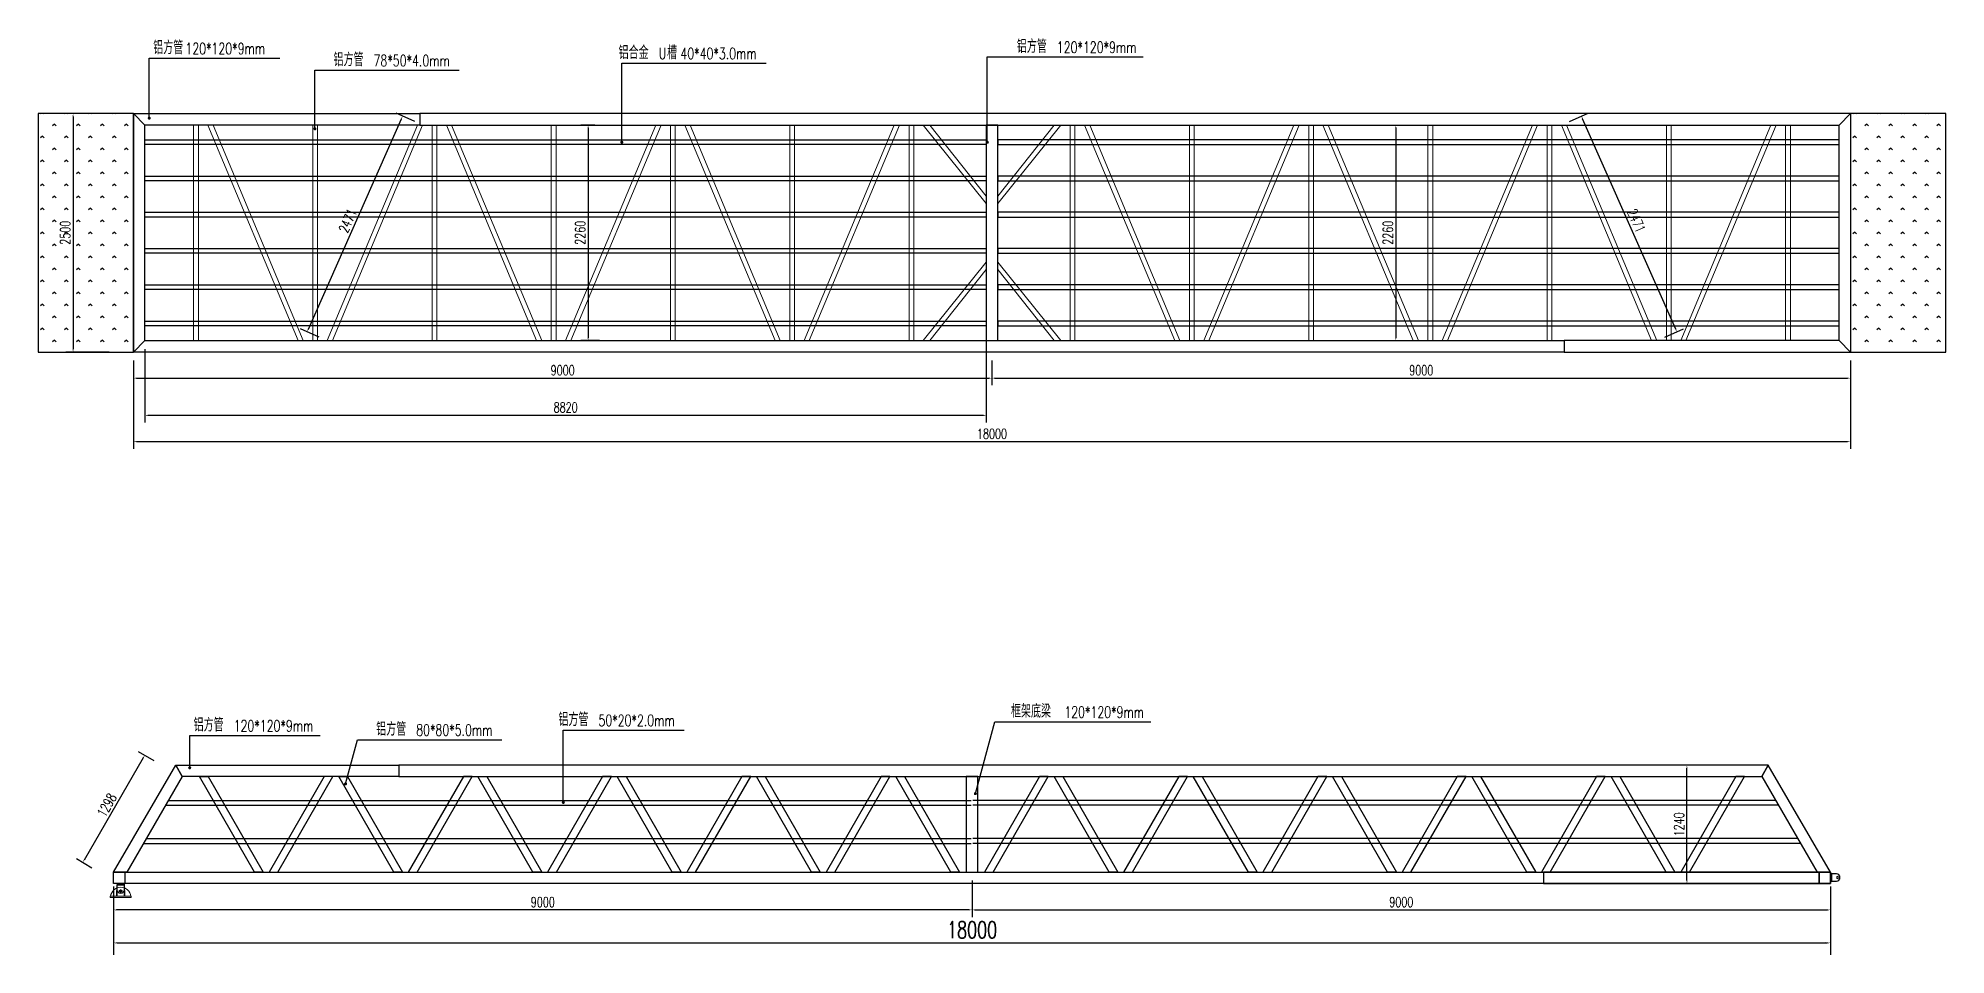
# Model space of a CAD drawing. Header units: inches. Extents: x -109738 to 334474, y -141753 to 99784.
# Drawn here: x 182640 to 202640, y -12308 to -2696 of the extents above; entities that cross this region are included whole.
import ezdxf

# ---------------------------------------------------------------- set-up
doc = ezdxf.new("R2010")
doc.units = ezdxf.units.IN
doc.header["$LTSCALE"] = 1000
doc.header["$MEASUREMENT"] = 0
doc.linetypes.add('CENTER2', pattern=[28.575, 19.05, -3.175, 3.175, -3.175])
for name, color, linetype in [('DIM_LEAD', 3, 'Continuous'), ('PUB_DIM', 3, 'Continuous'), ('PUB_TEXT', 7, 'Continuous'), ('track level', 7, 'Continuous'), ('W-STEEL_FRAME钢架', 3, 'Continuous'), ('W-STEEL_KEEL钢龙骨', 5, 'Continuous'), ('方管150X150X12', 3, 'Continuous')]:
    doc.layers.add(name, color=color, linetype=linetype)
doc.layers.add('成片房屋', color=1, linetype='Continuous', lineweight=0)
doc.layers.add('结构', color=52, linetype='Continuous', lineweight=18)
doc.styles.add('_TCH_DIM', font='SIMPLEX', dxfattribs={"bigfont": 'GBCBIG'})
doc.styles.add('STANDARD_T3', font='simplex.shx', dxfattribs={"width": 0.7, "bigfont": 'hztxt.shx'})
doc.dimstyles.new('W&&30', dxfattribs={"dimtxt": 105, "dimasz": 30, "dimexe": 75, "dimexo": 90, "dimgap": 30, "dimtad": 1, "dimdec": 0, "dimzin": 0, "dimdsep": 46, "dimtxsty": 'STANDARD_T3', "dimcen": 0.09, "dimclrd": 1, "dimclre": 1, "dimclrt": 7, "dimazin": 2, "dimtfac": 1, "dimtdec": 0, "dimtix": 1, "dimtmove": 2, "dimatfit": 3, "dimfxl": 100, "dimtolj": 1, "dimtzin": 0, "dimarcsym": 0})
doc.dimstyles.new('W&&50', dxfattribs={"dimtxt": 175, "dimasz": 50, "dimexe": 125, "dimexo": 150, "dimgap": 50, "dimtad": 1, "dimdec": 0, "dimzin": 0, "dimdsep": 46, "dimtxsty": 'STANDARD_T3', "dimcen": 0.09, "dimclrd": 1, "dimclre": 1, "dimclrt": 7, "dimazin": 2, "dimtfac": 1, "dimtdec": 0, "dimtix": 1, "dimtmove": 2, "dimatfit": 3, "dimfxl": 100, "dimtolj": 1, "dimtzin": 0, "dimarcsym": 0})

msp = doc.modelspace()

# ---------------------------------------------------------------- texts
at = {"layer": 'PUB_TEXT', "color": 7, "style": '_TCH_DIM'}
for s, p in [('铝方管', (183846.6, -2864.4)), ('铝合金', (188725.8, -2916.6)), ('槽', (189233.8, -2916.6)), ('铝方管', (192900.4, -2851.5)), ('铝方管', (185736.9, -2990.5)), ('铝方管', (188094.9, -9909.9)), ('框架底梁', (192838.9, -9822.5)), ('铝方管', (184270.2, -9966.4)), ('铝方管', (186184.2, -10010.7))]:
    msp.add_text(s, height=140, dxfattribs=at).set_placement(p)
at = {"layer": 'PUB_TEXT', "color": 7, "style": '_TCH_DIM', "width": 0.705882}
for s, p in [('120*120*9mm', (184184.4, -2864.4)), ('U', (189145.8, -2916.6)), ('40*40*3.0mm', (189373.8, -2916.6)), ('120*120*9mm', (193320.4, -2851.5)), ('78*50*4.0mm', (186156.9, -2990.5)), ('50*20*2.0mm', (188514.9, -9909.9)), ('120*120*9mm', (193398.9, -9822.5)), ('120*120*9mm', (184690.2, -9966.4)), ('80*80*5.0mm', (186604.2, -10010.7))]:
    msp.add_text(s, height=119, dxfattribs=at).set_placement(p)

# ---------------------------------------------------------------- blocks, each defined once
blk = doc.blocks.new('*D433')
at = {"layer": 'Defpoints', "color": 0, "transparency": 16777216}
for p in [(183640, -5987), (192640, -5987), (192640, -6261)]:
    blk.add_point(p, dxfattribs=at)
at = {"layer": '成片房屋', "color": 1, "lineweight": -2, "transparency": 16777216}
for p, q in [((183640, -6077), (183640, -6336)), ((192640, -6077), (192640, -6336)), ((183670, -6261), (192610, -6261))]:
    blk.add_line(p, q, dxfattribs=at)
at = {"layer": '成片房屋', "color": 1, "transparency": 16777216}
for points in [[(183670, -6256), (183670, -6266), (183640, -6261)], [(192610, -6256), (192610, -6266), (192640, -6261)]]:
    blk.add_solid(points, dxfattribs=at)
at = {"layer": '成片房屋', "color": 7, "transparency": 16777216, "insert": (188140, -6179), "char_height": 105, "attachment_point": 5, "style": 'STANDARD_T3'}
blk.add_mtext('\\A1;9000', dxfattribs=at)
blk = doc.blocks.new('*D434')
at = {"layer": 'Defpoints', "color": 0, "transparency": 16777216}
for p in [(188565, -3607), (188406, -5867), (188615, -5867)]:
    blk.add_point(p, dxfattribs=at)
at = {"layer": '成片房屋', "color": 1, "lineweight": -2, "transparency": 16777216}
for p, q in [((188475, -3607), (188331, -3607)), ((188406, -3637), (188406, -5837)), ((188525, -5867), (188331, -5867))]:
    blk.add_line(p, q, dxfattribs=at)
at = {"layer": '成片房屋', "color": 1, "transparency": 16777216}
for points in [[(188401, -3637), (188411, -3637), (188406, -3607)], [(188401, -5837), (188411, -5837), (188406, -5867)]]:
    blk.add_solid(points, dxfattribs=at)
at = {"layer": '成片房屋', "color": 7, "transparency": 16777216, "insert": (188324, -4737), "char_height": 105, "attachment_point": 5, "rotation": 90, "style": 'STANDARD_T3'}
blk.add_mtext('\\A1;2260', dxfattribs=at)
blk = doc.blocks.new('*D437')
at = {"layer": 'Defpoints', "color": 0, "transparency": 16777216}
for p in [(183474, -3487), (183006, -5987), (183474, -5987)]:
    blk.add_point(p, dxfattribs=at)
at = {"layer": '成片房屋', "color": 1, "lineweight": -2, "transparency": 16777216}
for p, q in [((183384, -3487), (182931, -3487)), ((183006, -3517), (183006, -5957)), ((183384, -5987), (182931, -5987))]:
    blk.add_line(p, q, dxfattribs=at)
at = {"layer": '成片房屋', "color": 1, "transparency": 16777216}
for points in [[(183001, -3517), (183011, -3517), (183006, -3487)], [(183001, -5957), (183011, -5957), (183006, -5987)]]:
    blk.add_solid(points, dxfattribs=at)
at = {"layer": '成片房屋', "color": 7, "transparency": 16777216, "insert": (182924, -4737), "char_height": 105, "attachment_point": 5, "rotation": 90, "style": 'STANDARD_T3'}
blk.add_mtext('\\A1;2500', dxfattribs=at)
blk = doc.blocks.new('*U431')
at = {"layer": '结构'}
blk.add_lwpolyline([(25, 1130), (25, -1130), (-25, -1130), (-25, 1130)], close=True, dxfattribs=at)
blk = doc.blocks.new('*U432')
at = {"color": 0, "linetype": 'ByBlock', "lineweight": -2, "transparency": 16777216}
for p in [(0, 0), (1250, 0), (2500, 0), (3750, 0), (5000, 0), (6250, 0), (7500, 0)]:
    blk.add_blockref('*U431', p, dxfattribs=at)
blk = doc.blocks.new('*D438')
at = {"layer": 'Defpoints', "color": 0, "transparency": 16777216}
for p in [(192640, -5987), (201640, -5987), (201640, -6261)]:
    blk.add_point(p, dxfattribs=at)
at = {"layer": '成片房屋', "color": 1, "lineweight": -2, "transparency": 16777216}
for p, q in [((192640, -6077), (192640, -6336)), ((201640, -6077), (201640, -6336)), ((192670, -6261), (201610, -6261))]:
    blk.add_line(p, q, dxfattribs=at)
at = {"layer": '成片房屋', "color": 1, "transparency": 16777216}
for points in [[(192670, -6256), (192670, -6266), (192640, -6261)], [(201610, -6256), (201610, -6266), (201640, -6261)]]:
    blk.add_solid(points, dxfattribs=at)
at = {"layer": '成片房屋', "color": 7, "transparency": 16777216, "insert": (197140, -6179), "char_height": 105, "attachment_point": 5, "style": 'STANDARD_T3'}
blk.add_mtext('\\A1;9000', dxfattribs=at)
blk = doc.blocks.new('*D435')
at = {"color": 1, "lineweight": -2, "transparency": 16777216}
for p, q in [((183640, -6164), (183640, -7002)), ((201640, -6077), (201640, -7002)), ((183670, -6927), (201610, -6927))]:
    blk.add_line(p, q, dxfattribs=at)
at = {"color": 1, "transparency": 16777216}
for points in [[(183670, -6922), (183670, -6932), (183640, -6927)], [(201610, -6922), (201610, -6932), (201640, -6927)]]:
    blk.add_solid(points, dxfattribs=at)
at = {"layer": 'Defpoints', "color": 0, "transparency": 16777216}
for p in [(201640, -5987), (183640, -6074), (201640, -6927)]:
    blk.add_point(p, dxfattribs=at)
at = {"color": 7, "transparency": 16777216, "insert": (192640, -6845), "char_height": 105, "attachment_point": 5, "style": 'STANDARD_T3'}
blk.add_mtext('\\A1;18000', dxfattribs=at)
blk = doc.blocks.new('*U425')
at = {"layer": 'W-STEEL_KEEL钢龙骨', "color": 4}
blk.add_lwpolyline([(-3035, 25), (5785, 25), (5785, -25), (-3035, -25)], close=True, dxfattribs=at)
blk = doc.blocks.new('*U426')
at = {"layer": 'PUB_DIM', "color": 0, "linetype": 'ByBlock', "lineweight": -2, "transparency": 16777216}
for p in [(0, 1900), (0, 1520), (0, 1140), (0, 760), (0, 380), (0, 0)]:
    blk.add_blockref('*U425', p, dxfattribs=at)
blk = doc.blocks.new('*D439')
at = {"layer": 'Defpoints', "color": 0, "transparency": 16777216}
for p in [(192580, -5662), (183760, -5867), (192580, -6651)]:
    blk.add_point(p, dxfattribs=at)
at = {"layer": 'PUB_DIM', "color": 1, "lineweight": -2, "transparency": 16777216}
for p, q in [((192580, -5752), (192580, -6726)), ((183760, -5957), (183760, -6726)), ((183790, -6651), (192550, -6651))]:
    blk.add_line(p, q, dxfattribs=at)
at = {"layer": 'PUB_DIM', "color": 1, "transparency": 16777216}
for points in [[(183790, -6646), (183790, -6656), (183760, -6651)], [(192550, -6646), (192550, -6656), (192580, -6651)]]:
    blk.add_solid(points, dxfattribs=at)
at = {"layer": 'PUB_DIM', "color": 7, "transparency": 16777216, "insert": (188170, -6568), "char_height": 105, "attachment_point": 5, "style": 'STANDARD_T3'}
blk.add_mtext('\\A1;8820', dxfattribs=at)
blk = doc.blocks.new('*D440')
at = {"layer": 'Defpoints', "color": 0, "transparency": 16777216}
for p in [(186460, -3514), (186670, -3607), (185670, -5867)]:
    blk.add_point(p, dxfattribs=at)
at = {"layer": 'PUB_DIM', "color": 1, "lineweight": -2, "transparency": 16777216}
for p, q in [((185473, -5747), (186448, -3542)), ((186588, -3571), (186392, -3484)), ((185588, -5831), (185392, -5744))]:
    blk.add_line(p, q, dxfattribs=at)
at = {"layer": 'PUB_DIM', "color": 1, "transparency": 16777216}
for points in [[(186444, -3540), (186453, -3544), (186460, -3514)], [(185468, -5745), (185477, -5749), (185460, -5774)]]:
    blk.add_solid(points, dxfattribs=at)
at = {"layer": 'PUB_DIM', "color": 7, "transparency": 16777216, "insert": (185885, -4611), "char_height": 105, "attachment_point": 5, "rotation": 66.1317, "style": 'STANDARD_T3'}
blk.add_mtext('\\A1;2471', dxfattribs=at)
blk = doc.blocks.new('*D445')
at = {"layer": 'Defpoints', "color": 0, "transparency": 16777216}
for p in [(196715, -3607), (196665, -5867), (196874, -5867)]:
    blk.add_point(p, dxfattribs=at)
at = {"layer": '成片房屋', "color": 1, "lineweight": -2, "transparency": 16777216}
for p, q in [((196805, -3607), (196949, -3607)), ((196874, -3637), (196874, -5837)), ((196755, -5867), (196949, -5867))]:
    blk.add_line(p, q, dxfattribs=at)
at = {"layer": '成片房屋', "color": 1, "transparency": 16777216}
for points in [[(196869, -3637), (196879, -3637), (196874, -3607)], [(196869, -5837), (196879, -5837), (196874, -5867)]]:
    blk.add_solid(points, dxfattribs=at)
at = {"layer": '成片房屋', "color": 7, "transparency": 16777216, "insert": (196791, -4737), "char_height": 105, "attachment_point": 5, "rotation": 90, "style": 'STANDARD_T3'}
blk.add_mtext('\\A1;2260', dxfattribs=at)
blk = doc.blocks.new('*U442')
at = {"layer": '结构'}
blk.add_lwpolyline([(25, 1130), (25, -1130), (-25, -1130), (-25, 1130)], close=True, dxfattribs=at)
blk = doc.blocks.new('*U443')
at = {"color": 0, "linetype": 'ByBlock', "lineweight": -2, "transparency": 16777216}
for p in [(0, 0), (1250, 0), (2500, 0), (3750, 0), (5000, 0), (6250, 0), (7500, 0)]:
    blk.add_blockref('*U442', p, dxfattribs=at)
blk = doc.blocks.new('*U444')
at = {"layer": 'W-STEEL_KEEL钢龙骨', "color": 4}
blk.add_lwpolyline([(-3035, 25), (5785, 25), (5785, -25), (-3035, -25)], close=True, dxfattribs=at)
blk = doc.blocks.new('*U441')
at = {"layer": 'PUB_DIM', "color": 0, "linetype": 'ByBlock', "lineweight": -2, "transparency": 16777216}
for p in [(0, 1900), (0, 1520), (0, 1140), (0, 760), (0, 380), (0, 0)]:
    blk.add_blockref('*U444', p, dxfattribs=at)
blk = doc.blocks.new('*D446')
at = {"layer": 'Defpoints', "color": 0, "transparency": 16777216}
for p in [(198820, -3514), (198610, -3607), (199610, -5867)]:
    blk.add_point(p, dxfattribs=at)
at = {"layer": 'PUB_DIM', "color": 1, "lineweight": -2, "transparency": 16777216}
for p, q in [((198693, -3571), (198889, -3484)), ((199808, -5747), (198832, -3542)), ((199693, -5831), (199889, -5744))]:
    blk.add_line(p, q, dxfattribs=at)
at = {"layer": 'PUB_DIM', "color": 1, "transparency": 16777216}
for points in [[(198837, -3540), (198828, -3544), (198820, -3514)], [(199813, -5745), (199803, -5749), (199820, -5774)]]:
    blk.add_solid(points, dxfattribs=at)
at = {"layer": 'PUB_DIM', "color": 7, "transparency": 16777216, "insert": (199396, -4611), "char_height": 105, "attachment_point": 5, "rotation": 293.8683, "style": 'STANDARD_T3'}
blk.add_mtext('\\A1;2471', dxfattribs=at)
blk = doc.blocks.new('*D468')
at = {"layer": 'Defpoints', "color": 0, "transparency": 16777216}
for p in [(183431, -11500), (192431, -11440), (183431, -11837)]:
    blk.add_point(p, dxfattribs=at)
at = {"layer": '成片房屋', "color": 1, "lineweight": -2, "transparency": 16777216}
for p, q in [((183431, -11590), (183431, -11912)), ((192431, -11530), (192431, -11912)), ((192401, -11837), (183461, -11837))]:
    blk.add_line(p, q, dxfattribs=at)
at = {"layer": '成片房屋', "color": 1, "transparency": 16777216}
for points in [[(183461, -11832), (183461, -11842), (183431, -11837)], [(192401, -11832), (192401, -11842), (192431, -11837)]]:
    blk.add_solid(points, dxfattribs=at)
at = {"layer": '成片房屋', "color": 7, "transparency": 16777216, "insert": (187931, -11755), "char_height": 105, "attachment_point": 5, "style": 'STANDARD_T3'}
blk.add_mtext('\\A1;9000', dxfattribs=at)
blk = doc.blocks.new('YQT')
at = {"color": 1}
for radius in [10.5, 10]:
    blk.add_circle((0, -75), radius, dxfattribs=at)
at = {"layer": 'track level', "color": 1}
for p, q in [((-37, 0), (-38, -10)), ((37, 0), (-37, 0)), ((37, 0), (37, -10)), ((-38, -10), (37, -10))]:
    blk.add_line(p, q, dxfattribs=at)
blk.add_lwpolyline([(-38, -10), (37, -10), (37, -62, -0.414214), (0, -100), (0, -100, -0.414214), (-38, -62)], format="xyb", close=True, dxfattribs=at)
blk = doc.blocks.new('*D469')
at = {"layer": 'Defpoints', "color": 0, "transparency": 16777216}
for p in [(199926, -10320), (200487, -10320), (200443, -11560)]:
    blk.add_point(p, dxfattribs=at)
at = {"layer": '成片房屋', "color": 1, "lineweight": -2, "transparency": 16777216}
for p, q in [((200397, -10320), (199851, -10320)), ((199926, -11530), (199926, -10350)), ((200353, -11560), (199851, -11560))]:
    blk.add_line(p, q, dxfattribs=at)
at = {"layer": '成片房屋', "color": 1, "transparency": 16777216}
for points in [[(199921, -10350), (199931, -10350), (199926, -10320)], [(199921, -11530), (199931, -11530), (199926, -11560)]]:
    blk.add_solid(points, dxfattribs=at)
at = {"layer": '成片房屋', "color": 7, "transparency": 16777216, "insert": (199843, -10940), "char_height": 105, "attachment_point": 5, "rotation": 90, "style": 'STANDARD_T3'}
blk.add_mtext('\\A1;1240', dxfattribs=at)
blk = doc.blocks.new('*D470')
at = {"color": 1, "lineweight": -2, "transparency": 16777216}
for p, q in [((183431, -11590), (183431, -12308)), ((201431, -11590), (201431, -12308)), ((183481, -12183), (201381, -12183))]:
    blk.add_line(p, q, dxfattribs=at)
at = {"color": 1, "transparency": 16777216}
for points in [[(183481, -12175), (183481, -12192), (183431, -12183)], [(201381, -12175), (201381, -12192), (201431, -12183)]]:
    blk.add_solid(points, dxfattribs=at)
at = {"layer": 'Defpoints', "color": 0, "transparency": 16777216}
for p in [(183431, -11440), (201431, -11440), (201431, -12183)]:
    blk.add_point(p, dxfattribs=at)
at = {"color": 7, "transparency": 16777216, "insert": (192431, -12046), "char_height": 175, "attachment_point": 5, "style": 'STANDARD_T3'}
blk.add_mtext('\\A1;18000', dxfattribs=at)
blk = doc.blocks.new('*D471')
at = {"layer": 'Defpoints', "color": 0, "transparency": 16777216}
for p in [(192431, -11440), (201431, -11561), (201431, -11837)]:
    blk.add_point(p, dxfattribs=at)
at = {"layer": '成片房屋', "color": 1, "lineweight": -2, "transparency": 16777216}
for p, q in [((192431, -11530), (192431, -11912)), ((201431, -11651), (201431, -11912)), ((192461, -11837), (201401, -11837))]:
    blk.add_line(p, q, dxfattribs=at)
at = {"layer": '成片房屋', "color": 1, "transparency": 16777216}
for points in [[(192461, -11832), (192461, -11842), (192431, -11837)], [(201401, -11832), (201401, -11842), (201431, -11837)]]:
    blk.add_solid(points, dxfattribs=at)
at = {"layer": '成片房屋', "color": 7, "transparency": 16777216, "insert": (196931, -11755), "char_height": 105, "attachment_point": 5, "style": 'STANDARD_T3'}
blk.add_mtext('\\A1;9000', dxfattribs=at)
blk = doc.blocks.new('*D472')
at = {"layer": 'Defpoints', "color": 0, "transparency": 16777216}
for p in [(183934, -10320), (183106, -11340), (183282, -11443)]:
    blk.add_point(p, dxfattribs=at)
at = {"layer": 'PUB_DIM', "color": 1, "lineweight": -2, "transparency": 16777216}
for p, q in [((183856, -10275), (183693, -10180)), ((183742, -10243), (183121, -11315)), ((183204, -11398), (183041, -11303))]:
    blk.add_line(p, q, dxfattribs=at)
at = {"layer": 'PUB_DIM', "color": 1, "transparency": 16777216}
for points in [[(183738, -10241), (183747, -10246), (183757, -10217)], [(183117, -11312), (183125, -11317), (183106, -11340)]]:
    blk.add_solid(points, dxfattribs=at)
at = {"layer": 'PUB_DIM', "color": 7, "transparency": 16777216, "insert": (183360, -10738), "char_height": 105, "attachment_point": 5, "rotation": 59.8731, "style": 'STANDARD_T3'}
blk.add_mtext('\\A1;1298', dxfattribs=at)
blk = doc.blocks.new('JAGZZ')
at = {"color": 1, "linetype": 'CENTER2'}
for p, q in [((524707, 12979), (524707, 13014)), ((524725, 12996), (524689, 12996))]:
    blk.add_line(p, q, dxfattribs=at)
at = {"layer": '结构', "color": 4}
for p, q in [((524597, 12929), (524597, 12941)), ((524817, 12941), (524597, 12941)), ((524817, 12929), (524597, 12929)), ((524817, 12929), (524817, 12941))]:
    blk.add_line(p, q, dxfattribs=at)
for points in [[(524670, 12941), (524670, 13001), (524662, 13001), (524662, 12941)], [(524744, 12941), (524744, 13001), (524752, 13001), (524752, 12941)]]:
    blk.add_lwpolyline(points, close=True, dxfattribs=at)
at = {"layer": '结构'}
blk.add_circle((524707, 12996), 13, dxfattribs=at)
at = {"layer": '结构', "color": 4}
blk.add_arc((524707, 12931), 106, 5.7248, 174.2752, dxfattribs=at)

# ---------------------------------------------------------------- dimensions: what is measured, and where the dimension line sits
for base, p1, p2, dimstyle, picture, middle in [((201640.2, -6927.4), (183640.2, -6074.5), (201640.2, -5987.3), 'W&&30', '*D435', (192640.2, -6844.9)), ((201430.5, -12183.3), (183430.5, -11439.8), (201430.5, -11439.8), 'W&&50', '*D470', (192430.5, -12045.8))]:
    dim = msp.add_linear_dim(base=base, p1=p1, p2=p2, dimstyle=dimstyle)
    dim.commit()
    dim.dimension.update_dxf_attribs({"geometry": picture, "text_midpoint": middle})
at = {"layer": 'PUB_DIM'}
for p1, p2, distance, picture, middle in [((185670.2, -5867.3), (186670.2, -3607.3), 229.5, '*D440', (185884.9, -4611.1)), ((199610.2, -5867.3), (198610.2, -3607.3), -229.5, '*D446', (199395.5, -4611.1)), ((183933.8, -10319.8), (183282.2, -11442.8), -203.9, '*D472', (183360.3, -10737.6))]:
    dim = msp.add_aligned_dim(p1=p1, p2=p2, distance=distance, dimstyle='W&&30', dxfattribs=at)
    dim.commit()
    dim.dimension.update_dxf_attribs({"geometry": picture, "text_midpoint": middle})
dim = msp.add_linear_dim(base=(192580.2, -6650.9), p1=(183760.2, -5867.3), p2=(192580.2, -5662.3), dimstyle='W&&30', dxfattribs=at)
dim.commit()
dim.dimension.update_dxf_attribs({"geometry": '*D439', "text_midpoint": (188170.2, -6568.4)})
at = {"layer": '成片房屋', "color": 1}
for base, p1, p2, picture, middle in [((183006.1, -5987.3), (183473.6, -3487.3), (183473.6, -5987.3), '*D437', (182923.6, -4737.3)), ((188406.5, -5867.3), (188565.2, -3607.3), (188615.2, -5867.3), '*D434', (188324, -4737.3)), ((196874, -5867.3), (196715.2, -3607.3), (196665.2, -5867.3), '*D445', (196791.5, -4737.3)), ((199925.5, -10319.8), (200443.2, -11559.8), (200487, -10319.8), '*D469', (199843, -10939.8))]:
    dim = msp.add_linear_dim(base=base, p1=p1, p2=p2, angle=90, dimstyle='W&&30', dxfattribs=at)
    dim.commit()
    dim.dimension.update_dxf_attribs({"geometry": picture, "text_midpoint": middle})
for base, p1, p2, picture, middle in [((192640.2, -6261.2), (183640.2, -5987.3), (192640.2, -5987.3), '*D433', (188140.2, -6178.7)), ((183430.5, -11837), (192430.5, -11439.8), (183430.5, -11499.8), '*D468', (187930.5, -11754.5))]:
    dim = msp.add_linear_dim(base=base, p1=p1, p2=p2, dimstyle='W&&30', dxfattribs=at)
    dim.commit()
    dim.dimension.update_dxf_attribs({"geometry": picture, "text_midpoint": middle})
at = {"layer": '成片房屋'}
for base, p1, p2, picture, middle in [((201640.2, -6261.2), (192640.2, -5987.3), (201640.2, -5987.3), '*D438', (197140.2, -6178.7)), ((201430.5, -11837), (192430.5, -11439.8), (201430.5, -11560.8), '*D471', (196930.5, -11754.5))]:
    dim = msp.add_linear_dim(base=base, p1=p1, p2=p2, dimstyle='W&&30', dxfattribs=at)
    dim.commit()
    dim.dimension.update_dxf_attribs({"geometry": picture, "text_midpoint": middle})

# ---------------------------------------------------------------- hatches: boundary and pattern name
h = msp.add_hatch()
h.set_pattern_fill('人工草地', color=256, scale=42)
h.set_pattern_definition([(225, (25.16, 50.32), (125.7984, -125.7984), [26.68587, -151.21992]), (315, (25.16, 50.32), (125.7984, 125.7984), [26.68587, -151.21992])])
h.paths.add_polyline_path([(183640.2, -3487.3), (182640.2, -3487.3), (182640.2, -5987.3), (183640.2, -5987.3)])
h.paths.add_polyline_path([(183002.4, -4893.1), (183002.4, -4581.6), (182844.9, -4581.6), (182844.9, -4893.1)], flags=24)
h = msp.add_hatch()
h.set_pattern_fill('人工草地', color=256, scale=42)
h.set_pattern_definition([(225, (19025.16, 50.32), (125.7984, -125.7984), [26.68587, -151.21992]), (315, (19025.16, 50.32), (125.7984, 125.7984), [26.68587, -151.21992])])
h.paths.add_polyline_path([(202640.2, -3487.3), (201640.2, -3487.3), (201640.2, -5987.3), (202640.2, -5987.3)])
h.paths.add_polyline_path([(202002.4, -4893.1), (202002.4, -4581.6), (201844.9, -4581.6), (201844.9, -4893.1)], flags=24)

# ---------------------------------------------------------------- linework, layer by layer
for points in [[(183640.2, -3487.3), (182640.2, -3487.3), (182640.2, -5987.3), (183640.2, -5987.3)], [(202640.2, -3487.3), (201640.2, -3487.3), (201640.2, -5987.3), (202640.2, -5987.3)], [(184330.8, -10439.8), (184423.2, -10439.8), (185000.5, -11439.8), (184908.1, -11439.8)], [(185730.2, -10439.8), (185637.9, -10439.8), (185060.5, -11439.8), (185152.9, -11439.8)], [(185790.8, -10439.8), (185883.2, -10439.8), (186460.5, -11439.8), (186368.1, -11439.8)], [(187190.2, -10439.8), (187097.9, -10439.8), (186520.5, -11439.8), (186612.9, -11439.8)], [(187250.8, -10439.8), (187343.2, -10439.8), (187920.5, -11439.8), (187828.1, -11439.8)], [(188650.2, -10439.8), (188557.9, -10439.8), (187980.5, -11439.8), (188072.9, -11439.8)], [(188710.8, -10439.8), (188803.2, -10439.8), (189380.5, -11439.8), (189288.1, -11439.8)], [(190110.2, -10439.8), (190017.9, -10439.8), (189440.5, -11439.8), (189532.9, -11439.8)], [(190170.8, -10439.8), (190263.2, -10439.8), (190840.5, -11439.8), (190748.1, -11439.8)], [(191570.2, -10439.8), (191477.9, -10439.8), (190900.5, -11439.8), (190992.9, -11439.8)], [(191630.8, -10439.8), (191723.2, -10439.8), (192300.5, -11439.8), (192208.1, -11439.8)], [(193230.2, -10439.8), (193137.9, -10439.8), (192560.5, -11439.8), (192652.9, -11439.8)], [(193290.8, -10439.8), (193383.2, -10439.8), (193960.5, -11439.8), (193868.1, -11439.8)], [(194690.2, -10439.8), (194597.9, -10439.8), (194020.5, -11439.8), (194112.9, -11439.8)], [(194750.8, -10439.8), (194843.2, -10439.8), (195420.5, -11439.8), (195328.1, -11439.8)], [(196150.2, -10439.8), (196057.9, -10439.8), (195480.5, -11439.8), (195572.9, -11439.8)], [(196210.8, -10439.8), (196303.2, -10439.8), (196880.5, -11439.8), (196788.1, -11439.8)], [(197610.2, -10439.8), (197517.9, -10439.8), (196940.5, -11439.8), (197032.9, -11439.8)], [(197670.8, -10439.8), (197763.2, -10439.8), (198340.5, -11439.8), (198248.1, -11439.8)], [(199070.2, -10439.8), (198977.9, -10439.8), (198400.5, -11439.8), (198492.9, -11439.8)], [(199130.8, -10439.8), (199223.2, -10439.8), (199800.5, -11439.8), (199708.1, -11439.8)], [(200530.2, -10439.8), (200437.9, -10439.8), (199860.5, -11439.8), (199952.9, -11439.8)], [(183430.5, -11439.8), (183550.5, -11439.8), (183550.5, -11559.8), (183430.5, -11559.8)], [(201310.5, -11439.8), (201430.5, -11439.8), (201430.5, -11559.8), (201310.5, -11559.8)]]:
    msp.add_lwpolyline(points, close=True)
at = {"layer": 'DIM_LEAD'}
for p, q in [((183805.3, -3535.2), (183805.3, -2906.4)), ((183805.3, -2906.4), (185172.6, -2906.4)), ((188759, -3787.7), (188759, -2958.6)), ((188759, -2958.6), (190271.8, -2958.6)), ((192591.2, -3787.7), (192591.2, -2893.5)), ((192591.2, -2893.5), (194226.4, -2893.5)), ((185542.2, -3646.1), (185542.2, -3032.5)), ((185542.2, -3032.5), (187054.9, -3032.5)), ((188146, -10709.9), (188146, -9951.9)), ((188146, -9951.9), (189412.9, -9951.9)), ((192465.9, -10617.9), (192669.7, -9864.5)), ((192669.7, -9864.5), (194304.9, -9864.5)), ((184228.8, -10347), (184228.8, -10008.4)), ((184228.8, -10008.4), (185596.2, -10008.4)), ((185863.1, -10515.9), (185989.5, -10052.7)), ((185989.5, -10052.7), (187502.2, -10052.7))]:
    msp.add_line(p, q, dxfattribs=at)
at = {"layer": 'DIM_LEAD', "const_width": 16}
for points in [[(183805.3, -3543.2, 1), (183805.3, -3527.2, 1)], [(185542.2, -3654.1, 1), (185542.2, -3638.1, 1)], [(188759, -3795.7, 1), (188759, -3779.7, 1)], [(192591.2, -3795.7, 1), (192591.2, -3779.7, 1)], [(184228.8, -10355, 1), (184228.8, -10339, 1)], [(185861, -10523.6, 1), (185865.2, -10508.2, 1)], [(188146, -10717.9, 1), (188146, -10701.9, 1)], [(192463.8, -10625.6, 1), (192468, -10610.2, 1)]]:
    msp.add_lwpolyline(points, format="xyb", close=True, dxfattribs=at)
at = {"layer": 'W-STEEL_FRAME钢架', "color": 4}
for p, q in [((183976.6, -10739.8), (192420.5, -10739.8)), ((184005.6, -10689.8), (192420.5, -10689.8)), ((200855.4, -10689.8), (192440.5, -10689.8)), ((200884.4, -10739.8), (192440.5, -10739.8)), ((183744, -11139.8), (192420.5, -11139.8)), ((183773.1, -11089.8), (192420.5, -11089.8)), ((201088, -11089.8), (192440.5, -11089.8)), ((201117, -11139.8), (192440.5, -11139.8))]:
    msp.add_line(p, q, dxfattribs=at)
at = {"layer": 'W-STEEL_FRAME钢架', "color": 6}
for points in [[(183569.6, -11439.8), (183430.5, -11439.8), (184082.2, -10319.8), (184151, -10439.8)], [(184082.2, -10319.8), (186420.5, -10319.8), (186420.5, -10439.8), (184151, -10439.8)], [(200778.8, -10319.8), (186420.5, -10319.8), (186420.5, -10439.8), (200710, -10439.8)], [(201291.5, -11439.8), (201430.5, -11439.8), (200778.8, -10319.8), (200710, -10439.8)], [(192370.5, -11439.8), (192490.5, -11439.8), (192490.5, -10439.8), (192370.5, -10439.8)], [(183430.5, -11559.8), (183430.5, -11439.8), (201310.5, -11439.8), (201310.5, -11559.8)], [(201430.5, -11559.8), (201430.5, -11439.8), (198420.5, -11439.8), (198420.5, -11559.8)]]:
    msp.add_lwpolyline(points, close=True, dxfattribs=at)
at = {"layer": '方管150X150X12', "color": 6}
for points in [[(183640.2, -3487.3), (186640.2, -3487.3), (186640.2, -3607.3), (183760.2, -3607.3)], [(183640.2, -3487.3), (183640.2, -5987.3), (183760.2, -5867.3), (183760.2, -3607.3)], [(201640.2, -3487.3), (186640.2, -3487.3), (186640.2, -3607.3), (201520.2, -3607.3)], [(201640.2, -3487.3), (201640.2, -5987.3), (201520.2, -5867.3), (201520.2, -3607.3)], [(192580.2, -3607.3), (192580.2, -5867.3), (192700.2, -5867.3), (192700.2, -3607.3)], [(183760.2, -5867.3), (198640.2, -5867.3), (198640.2, -5987.3), (183640.2, -5987.3)], [(201520.2, -5867.3), (198640.2, -5867.3), (198640.2, -5987.3), (201640.2, -5987.3)]]:
    msp.add_lwpolyline(points, close=True, dxfattribs=at)
at = {"layer": '结构'}
for points in [[(184420.2, -3607.3), (184474.4, -3607.3), (185420.2, -5867.3), (185366, -5867.3)], [(186670.2, -3607.3), (186616, -3607.3), (185670.2, -5867.3), (185724.4, -5867.3)], [(186920.2, -3607.3), (186974.4, -3607.3), (187920.2, -5867.3), (187866, -5867.3)], [(189170.2, -3607.3), (189116, -3607.3), (188170.2, -5867.3), (188224.4, -5867.3)], [(189420.2, -3607.3), (189474.4, -3607.3), (190420.2, -5867.3), (190366, -5867.3)], [(191670.2, -3607.3), (191616, -3607.3), (190670.2, -5867.3), (190724.4, -5867.3)], [(191920.2, -3607.3), (192580.2, -4429.9), (192580.2, -4351.2), (191987.4, -3606.9)], [(193360.2, -3607.3), (192700.2, -4429.9), (192700.2, -4351.2), (193293.1, -3606.9)], [(193610.2, -3607.3), (193664.4, -3607.3), (194610.2, -5867.3), (194556, -5867.3)], [(195860.2, -3607.3), (195806, -3607.3), (194860.2, -5867.3), (194914.4, -5867.3)], [(196110.2, -3607.3), (196164.4, -3607.3), (197110.2, -5867.3), (197056, -5867.3)], [(198360.2, -3607.3), (198306, -3607.3), (197360.2, -5867.3), (197414.4, -5867.3)], [(198610.2, -3607.3), (198664.4, -3607.3), (199610.2, -5867.3), (199556, -5867.3)], [(200860.2, -3607.3), (200806, -3607.3), (199860.2, -5867.3), (199914.4, -5867.3)], [(191920.2, -5867.3), (192580.2, -5044.7), (192580.2, -5123.4), (191987.4, -5867.7)], [(193360.2, -5867.3), (192700.2, -5044.7), (192700.2, -5123.4), (193293.1, -5867.7)]]:
    msp.add_lwpolyline(points, close=True, dxfattribs=at)

# ---------------------------------------------------------------- block references
at = {"color": 6}
msp.add_blockref('*U432', (184295.2, -4737.3), dxfattribs=at)
at = {"color": 6, "xscale": -1}
msp.add_blockref('*U443', (200985.2, -4737.3), dxfattribs=at)
at = {"color": 0}
msp.add_blockref('JAGZZ', (-341201.5, -24635.6), dxfattribs=at)
at = {"layer": 'PUB_DIM'}
for name, p in [('*U426', (186795.2, -5687.3)), ('YQT', (183505.5, -11563.8))]:
    msp.add_blockref(name, p, dxfattribs=at)
at = {"layer": 'PUB_DIM', "xscale": -1}
msp.add_blockref('*U441', (198485.2, -5687.3), dxfattribs=at)
at = {"layer": 'PUB_DIM', "xscale": -1, "rotation": 90}
msp.add_blockref('YQT', (201430.5, -11497.4), dxfattribs=at)

msp.set_redraw_order([(e.dxf.handle, doc.entitydb.next_handle()) for e in msp.query("TEXT MTEXT ATTDEF DIMENSION ARC_DIMENSION")])  # texts and dimensions are drawn at this point

doc.saveas('drawing.dxf')
